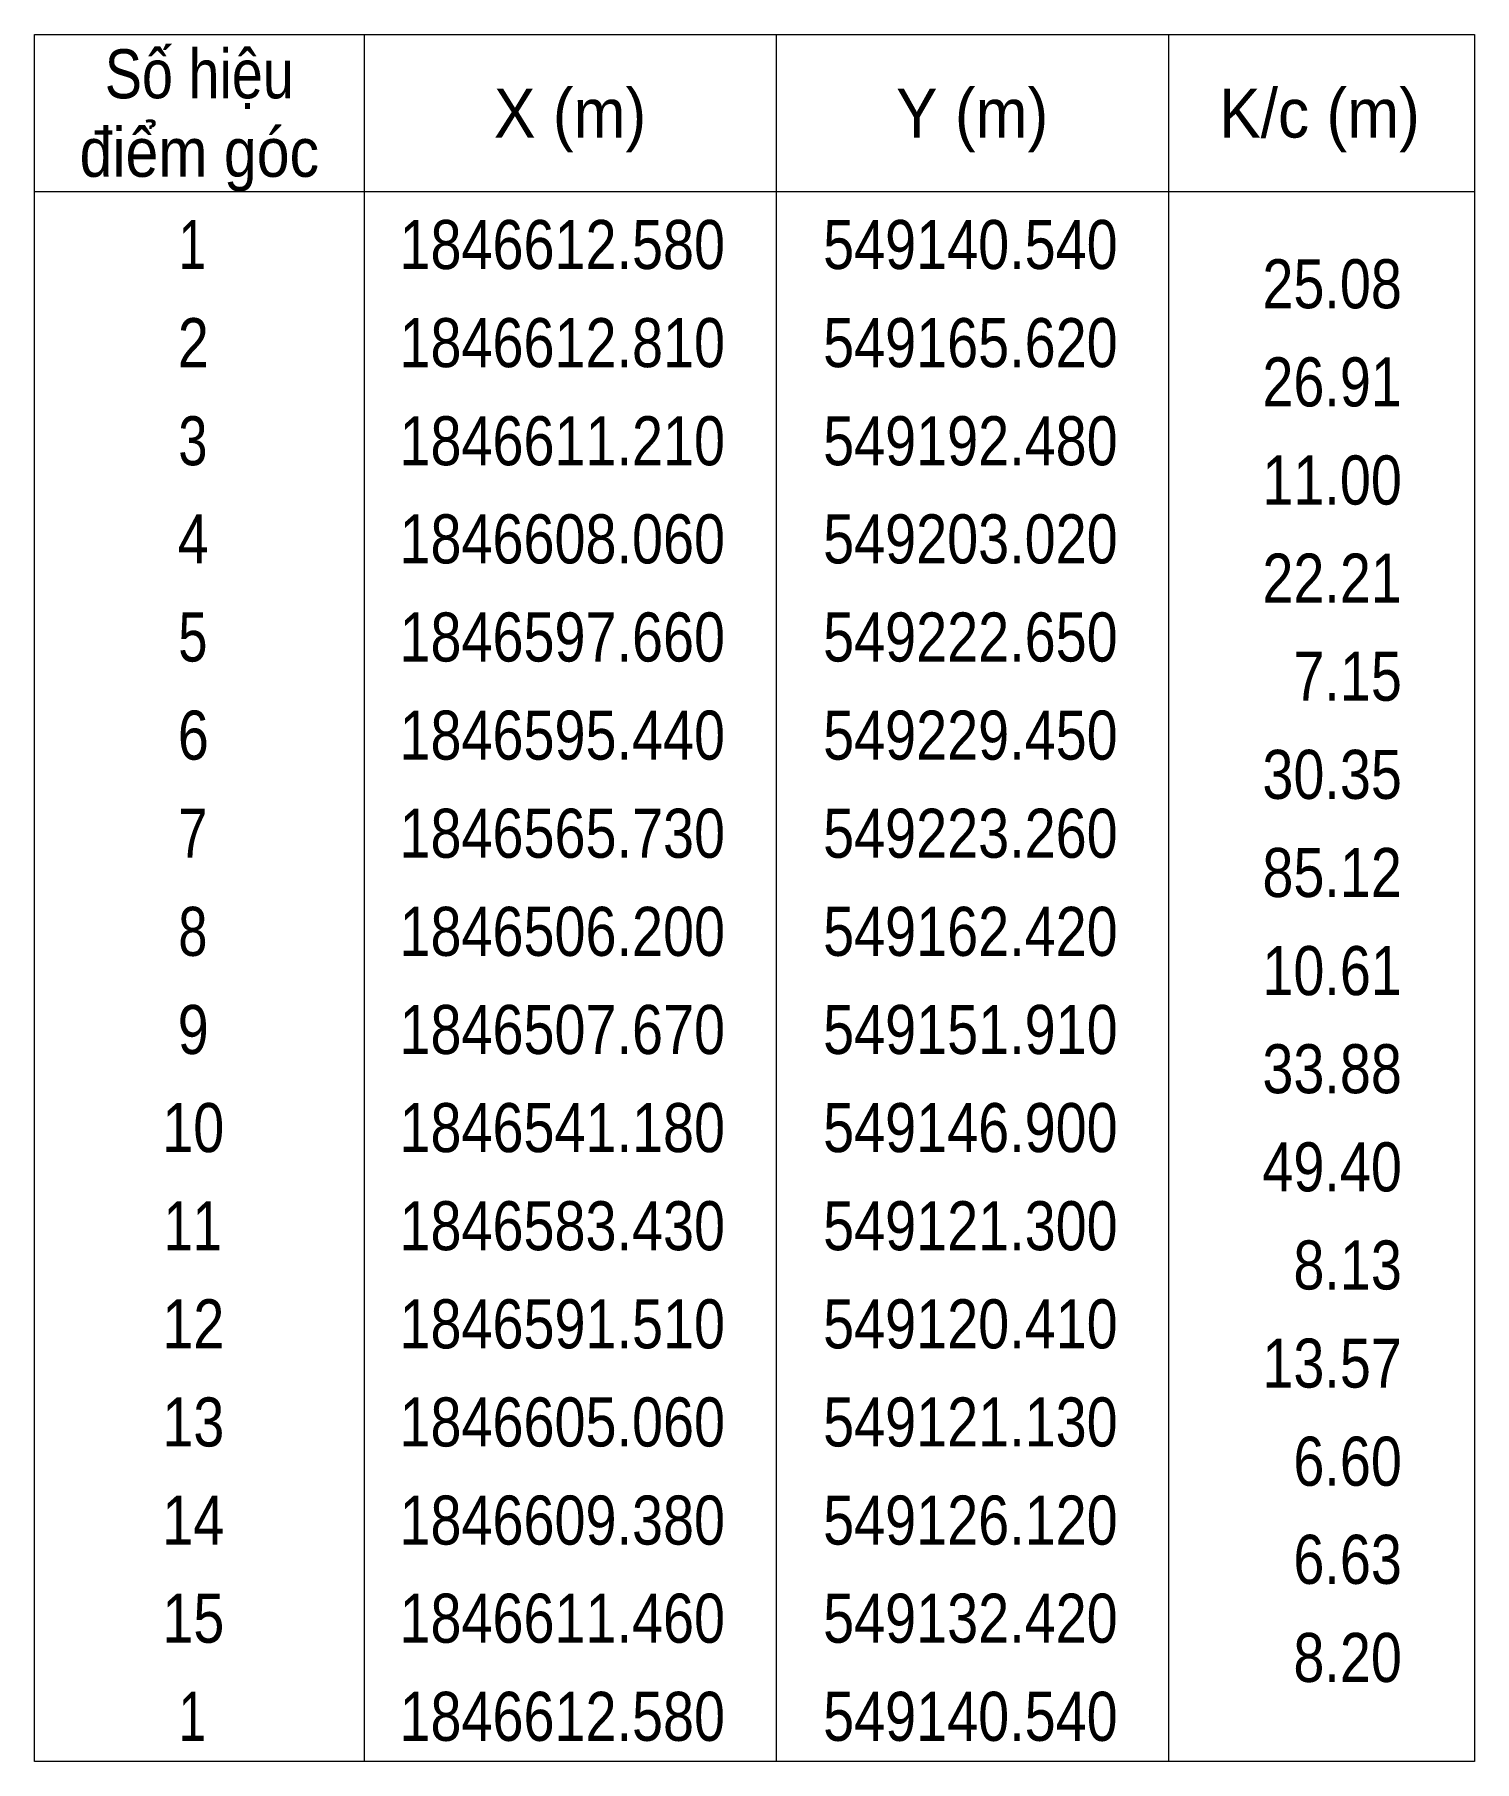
# Model space of a CAD drawing. Header units: metres. Extents: x 548319 to 549840, y 1846450 to 1846771.
# Drawn here: x 549766.4 to 549839.8, y 1846457.9 to 1846545.9 of the extents above; entities that cross this region are included whole.
import ezdxf
from ezdxf.enums import TextEntityAlignment as Align

# ---------------------------------------------------------------- set-up
doc = ezdxf.new("R2010")
doc.units = ezdxf.units.M
doc.layers.add('63', color=7, linetype='Continuous', lineweight=13)

msp = doc.modelspace()

# ---------------------------------------------------------------- texts
at = {"layer": '63'}
for s, width, p in [('Số hiệu', 0.85, (549774.77, 1846542.67)), ('X (m)', 0.95, (549793.67, 1846540.67)), ('Y (m)', 0.95, (549814.165, 1846540.67)), ('K/c (m)', 0.95, (549831.87, 1846540.67)), ('điểm góc', 0.9, (549774.77, 1846538.67)), (' 1', 0.75, (549774.065, 1846533.97)), ('1846612.580', 0.85, (549793.27, 1846533.97)), ('549140.540', 0.85, (549814.075, 1846533.97)), (' 2', 0.85, (549774.07, 1846528.97)), ('1846612.810', 0.85, (549793.27, 1846528.97)), ('549165.620', 0.85, (549814.075, 1846528.97)), (' 3', 0.8, (549774.07, 1846523.97)), ('1846611.210', 0.85, (549793.27, 1846523.97)), ('549192.480', 0.85, (549814.075, 1846523.97)), (' 4', 0.85, (549774.065, 1846518.97)), ('1846608.060', 0.85, (549793.27, 1846518.97)), ('549203.020', 0.85, (549814.075, 1846518.97)), (' 5', 0.8, (549774.07, 1846513.97)), ('1846597.660', 0.85, (549793.27, 1846513.97)), ('549222.650', 0.85, (549814.075, 1846513.97)), (' 6', 0.85, (549774.07, 1846508.97)), ('1846595.440', 0.85, (549793.27, 1846508.97)), ('549229.450', 0.85, (549814.075, 1846508.97)), (' 7', 0.8, (549774.07, 1846503.97)), ('1846565.730', 0.85, (549793.27, 1846503.97)), ('549223.260', 0.85, (549814.075, 1846503.97)), (' 8', 0.8, (549774.07, 1846498.97)), ('1846506.200', 0.85, (549793.27, 1846498.97)), ('549162.420', 0.85, (549814.075, 1846498.97)), (' 9', 0.85, (549774.065, 1846493.97)), ('1846507.670', 0.85, (549793.27, 1846493.97)), ('549151.910', 0.85, (549814.075, 1846493.97)), (' 10', 0.85, (549774.065, 1846488.97)), ('1846541.180', 0.85, (549793.27, 1846488.97)), ('549146.900', 0.85, (549814.075, 1846488.97)), (' 11', 0.8, (549774.065, 1846483.97)), ('1846583.430', 0.85, (549793.27, 1846483.97)), ('549121.300', 0.85, (549814.075, 1846483.97)), (' 12', 0.85, (549774.07, 1846478.97)), ('1846591.510', 0.85, (549793.27, 1846478.97)), ('549120.410', 0.85, (549814.075, 1846478.97)), (' 13', 0.85, (549774.07, 1846473.97)), ('1846605.060', 0.85, (549793.27, 1846473.97)), ('549121.130', 0.85, (549814.075, 1846473.97)), (' 14', 0.85, (549774.065, 1846468.97)), ('1846609.380', 0.85, (549793.27, 1846468.97)), ('549126.120', 0.85, (549814.075, 1846468.97)), (' 15', 0.85, (549774.07, 1846463.97)), ('1846611.460', 0.85, (549793.27, 1846463.97)), ('549132.420', 0.85, (549814.075, 1846463.97)), (' 1', 0.75, (549774.065, 1846458.97)), ('1846612.580', 0.85, (549793.27, 1846458.97)), ('549140.540', 0.85, (549814.075, 1846458.97))]:
    msp.add_text(s, height=2.5, dxfattribs=dict(at, width=width)).set_placement(p, align=Align.CENTER)
at = {"layer": '63', "width": 0.85}
for s, p in [('25.08', (549836.07, 1846531.97)), ('26.91', (549836.07, 1846526.97)), ('11.00', (549836.07, 1846521.97)), ('22.21', (549836.07, 1846516.97)), ('7.15', (549836.07, 1846511.97)), ('30.35', (549836.07, 1846506.97)), ('85.12', (549836.07, 1846501.97)), ('10.61', (549836.07, 1846496.97)), ('33.88', (549836.07, 1846491.97)), ('49.40', (549836.07, 1846486.97)), ('8.13', (549836.07, 1846481.97)), ('13.57', (549836.07, 1846476.97)), ('6.60', (549836.07, 1846471.97)), ('6.63', (549836.07, 1846466.97)), ('8.20', (549836.07, 1846461.97))]:
    msp.add_text(s, height=2.5, dxfattribs=at).set_placement(p, align=Align.RIGHT)

# ---------------------------------------------------------------- linework, layer by layer
at = {"layer": '63'}
for p, q in [((549783.17, 1846545.92), (549783.17, 1846457.92)), ((549804.17, 1846545.92), (549804.17, 1846457.92)), ((549824.17, 1846545.92), (549824.17, 1846457.92)), ((549766.37, 1846537.92), (549839.77, 1846537.92))]:
    msp.add_line(p, q, dxfattribs=at)
msp.add_lwpolyline([(549766.37, 1846545.92), (549839.77, 1846545.92), (549839.77, 1846457.92), (549766.37, 1846457.92)], close=True, dxfattribs=at)

msp.set_redraw_order([(e.dxf.handle, doc.entitydb.next_handle()) for e in msp.query("TEXT MTEXT ATTDEF DIMENSION ARC_DIMENSION")])  # texts and dimensions are drawn at this point

doc.saveas('drawing.dxf')
